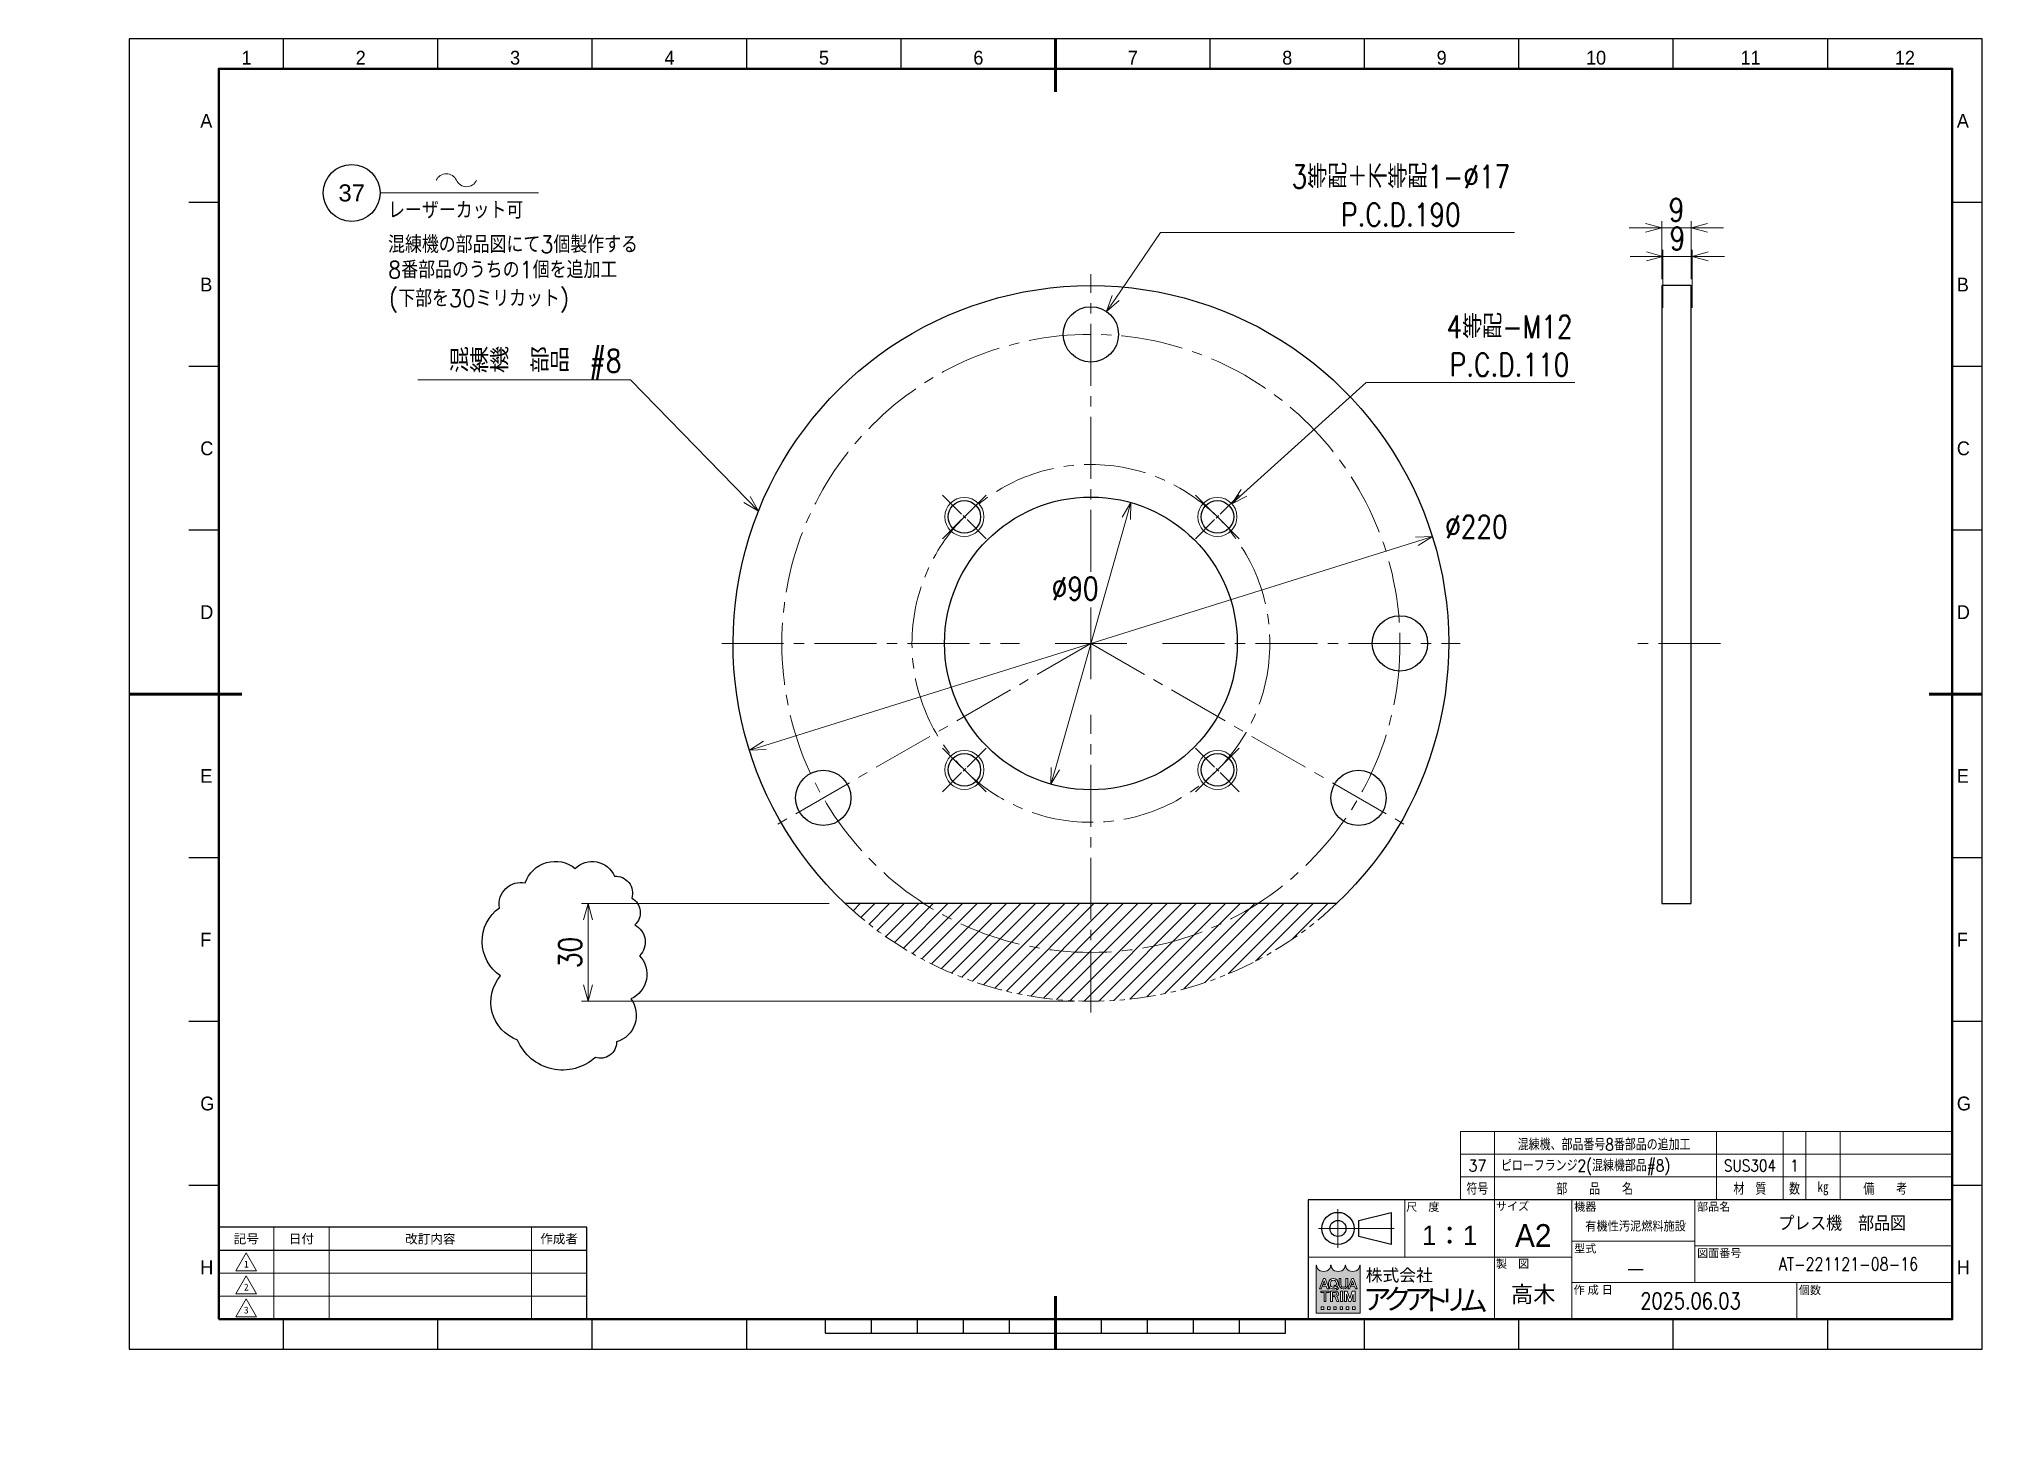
# Model space of a CAD drawing. Header units: millimetres. Extents: x 0 to 597, y 0 to 429.
import ezdxf
from ezdxf import colors
from ezdxf.entities.mleader import LeaderData, LeaderLine
from ezdxf.enums import TextEntityAlignment as Align
from ezdxf.math import Vec2, Vec3

# ---------------------------------------------------------------- set-up
doc = ezdxf.new("R2010")
doc.units = ezdxf.units.MM
doc.linetypes.add('CENTER2', pattern=[28.574999999999996, 19.05, -3.174999999999999, 3.174999999999999, -3.174999999999999])
doc.linetypes.add('PHANTOM2', pattern=[31.749999999999986, 15.875, -3.174999999999999, 3.174999999999999, -3.174999999999999, 3.174999999999999, -3.174999999999999])
for name, color, linetype, lineweight in [('01_外形線', 7, 'Continuous', 25), ('02_細線', 5, 'Continuous', 13), ('04_中心線', 1, 'CENTER2', 9), ('06_PHANTOM', 2, 'PHANTOM2', 13), ('06_文字', 7, 'Continuous', 13), ('07_寸法線', 3, 'Continuous', 9), ('99_図枠', 7, 'Continuous', 40)]:
    doc.layers.add(name, color=color, linetype=linetype, lineweight=lineweight)
doc.styles.add('KSS_TXT', font='txt.shx', dxfattribs={"bigfont": 'extfont2.shx'})
doc.styles.add('MS_G', font='MS Gothic.ttf')
doc.styles.get("Standard").update_dxf_attribs({"font": 'arial.ttf'})
doc.styles.add('寸法用', font='simplex.shx', dxfattribs={"width": 0.8, "bigfont": '@extfont2.shx'})
doc.styles.add('表題用', font='MS PGothic.ttf')
doc.dimstyles.new('機械製図用', dxfattribs={"dimtxt": 3.5, "dimasz": 3.5, "dimexe": 2, "dimexo": 0, "dimgap": 1.199999999999999, "dimtad": 1, "dimdsep": 46, "dimtxsty": '寸法用', "dimblk": 'OPEN30', "dimcen": 0, "dimclrd": 256, "dimclre": 256, "dimclrt": 7, "dimazin": 2, "dimtm": 1e-09, "dimtfac": 0.75, "dimtmove": 0, "dimatfit": 3, "dimldrblk": 'OPEN30', "dimfxl": 1, "dimlwd": -1, "dimlwe": -1, "dimarcsym": 0})
doc.dimstyles.new('機械製図用$3', dxfattribs={"dimtxt": 3.5, "dimasz": 3.5, "dimexe": 2, "dimexo": 0, "dimgap": 1.199999999999999, "dimtad": 1, "dimtih": 1, "dimtoh": 1, "dimdsep": 46, "dimtxsty": '寸法用', "dimblk": 'OPEN30', "dimcen": 0, "dimsd1": 1, "dimclrd": 256, "dimclre": 256, "dimclrt": 7, "dimazin": 2, "dimtm": 1e-09, "dimtfac": 0.75, "dimtofl": 0, "dimtmove": 0, "dimatfit": 3, "dimldrblk": 'OPEN30', "dimfxl": 1, "dimlwd": -1, "dimlwe": -1, "dimarcsym": 0})

msp = doc.modelspace()

# ---------------------------------------------------------------- texts
at = {"style": 'KSS_TXT', "width": 0.85}
for tag, p in [('混練機、部品番号8番部品の追加工', (454.6173233841623, 89.03627859883409)), ('ピローフランジ2(混練機部品#8)', (449.4422901830912, 82.57327140546295))]:
    msp.add_attdef(tag, text='', height=3.6, dxfattribs=at).set_placement(p, align=Align.MIDDLE_LEFT)
for tag, height, style, width, p in [('37', 3.6, '寸法用', 0.9, (442.2230649599733, 82.57327140546295)), ('SUS304', 3.6, 'KSS_TXT', 0.85, (525.9841473647684, 82.57327140546295)), ('1', 3.6, 'KSS_TXT', 0.85, (539.7048037300374, 82.57327140546295)), ('㎏', 3.6, 'KSS_TXT', 0.85, (548.4539098703563, 75.57398599432963)), ('符号', 3.6, 'KSS_TXT', 0.85, (442.2230649599733, 75.57398599432963)), ('部\u3000\u3000品\u3000\u3000名', 3.6, 'KSS_TXT', 0.85, (478.2646225951539, 75.57398599432963)), ('材\u3000質', 3.6, 'KSS_TXT', 0.85, (525.9841473647684, 75.57398599432963)), ('数', 3.6, 'KSS_TXT', 0.85, (539.7048037300374, 75.57398599432963)), ('備\u3000\u3000考', 3.6, 'KSS_TXT', 0.85, (567.588277997861, 75.57398599432963)), ('有機性汚泥燃料施設', 2.8, '表題用', 0.9, (490.8487772142671, 64.04999197225152)), ('プレス機\u3000部品図', 4, '表題用', 0.9, (554.3369272317914, 65.00291434133032)), ('AT-221121-08-16', 4, '寸法用', 0.8, (556.2710078260961, 52.27434291281133)), ('―', 4, 'KSS_TXT', 0.9, (490.8406934560298, 51.10648576995118)), ('2025.06.03', 5, '寸法用', 0.8, (507.7295993509888, 40.96005719857021))]:
    msp.add_attdef(tag, text='', height=height, dxfattribs=dict(style=style, width=width)).set_placement(p, align=Align.MIDDLE)
at = {"style": '表題用'}
for tag, height, p in [('1：1', 6, (433.6688850655792, 61.11362862706119)), ('高木', 5, (459.3724564940385, 43.08148576999156))]:
    msp.add_attdef(tag, text='', height=height, dxfattribs=at).set_placement(p, align=Align.MIDDLE)
at = {"layer": '06_文字', "color": 3, "style": 'KSS_TXT', "width": 0.9}
for s, p in [('レーザーカット可', (107.3504293309529, 373.658423407661)), ('混練機の部品図にて3個製作する', (107.3504293309529, 363.1020848470827)), ('8番部品のうちの1個を追加工', (107.3504293309529, 355.3279243244352)), ('(下部を30ミリカット)', (107.6438789058307, 346.5279959896462))]:
    msp.add_text(s, height=5.25, dxfattribs=at).set_placement(p)
at = {"layer": '99_図枠', "lineweight": 13, "style": '表題用'}
for s, p in [('1', (63.85037181598454, 419.7383000541849)), ('2', (98.93220649550312, 419.7383000541849)), ('3', (146.4027064953116, 419.7383000541849)), ('4', (193.8732064951182, 419.7383000541849)), ('5', (241.3437064949285, 419.7383000541849)), ('6', (288.8142064947351, 419.7383000541849)), ('7', (336.2847064945436, 419.7383000541849)), ('8', (383.755206494352, 419.7383000541849)), ('9', (431.2257064941605, 419.7383000541849)), ('10', (478.6962064939689, 419.7383000541849)), ('11', (526.1667064937756, 419.7383000541849)), ('12', (573.637206493584, 419.7383000541849))]:
    msp.add_text(s, height=4.24285714284, dxfattribs=at).set_placement(p, align=Align.BOTTOM_CENTER)
for s, p in [('A', (49.6195993528454, 403.7548384471047)), ('A', (589.5938850649491, 403.7548384471047)), ('B', (49.6195993528454, 353.4022009473083)), ('B', (589.5938850649491, 353.4022009473083)), ('C', (49.6195993528454, 303.0495634475119)), ('C', (589.5938850649491, 303.0495634475119)), ('D', (49.6195993528454, 252.6969259477155)), ('D', (589.5938850649491, 252.6969259477155)), ('E', (49.6195993528454, 202.3442884479191)), ('E', (589.5938850649491, 202.3442884479191)), ('F', (49.6195993528454, 151.9916509481227)), ('F', (589.5938850649491, 151.9916509481227)), ('G', (49.6195993528454, 101.6390134483263)), ('G', (589.5938850649491, 101.6390134483263)), ('H', (49.6195993528454, 51.28637594852989)), ('H', (589.5938850649491, 51.28637594852989))]:
    msp.add_text(s, height=4.24285714284, dxfattribs=at).set_placement(p, align=Align.MIDDLE_LEFT)
at = {"layer": '99_図枠', "style": '表題用'}
for s, p in [('サイズ', (447.9066894506723, 70.04657482654693)), ('尺\u3000度', (420.3281180222129, 69.86012099413892)), ('機器', (471.9663211779589, 69.90143275376977)), ('部品名', (509.7282217522788, 69.90143275376977)), ('製\u3000図', (447.9067046870914, 52.36800339804722)), ('型式', (471.9663211779589, 57.04786132525078)), ('図面番号', (509.7282217522779, 55.63357561096927)), ('作 成 日', (471.7937839656997, 44.34923980891836)), ('個数', (541.0161782405921, 44.28009887410371))]:
    msp.add_text(s, height=2.5, dxfattribs=at).set_placement(p, align=Align.MIDDLE_LEFT)
for s, p in [('記号', (63.76245649564589, 60.05291434135142)), ('日付', (80.73388506700576, 60.05291434135142)), ('作成者', (159.9338850666845, 60.05291434135142))]:
    msp.add_text(s, height=2.82857142856, dxfattribs=at).set_placement(p, align=Align.MIDDLE_CENTER)
for s, height, p in [('改訂内容', 2.82857142856, (120.3338850668442, 60.05291434135142)), ('A2', 7, (459.3724564940385, 61.11362862706119))]:
    msp.add_text(s, height=height, dxfattribs=at).set_placement(p, align=Align.MIDDLE)
at = {"layer": '99_図枠', "lineweight": 13, "style": 'MS_G'}
for s, p in [('1', (63.76245649564589, 52.27434291281133)), ('2', (63.76245649564589, 45.20291434141109)), ('3', (63.76245649564589, 38.13148577001084))]:
    msp.add_text(s, height=2.12142857142, dxfattribs=at).set_placement(p, align=Align.MIDDLE)
at = {"layer": '99_図枠', "lineweight": 5, "style": 'MS_G'}
for s, height, p in [('株式会社', 3.78038571427044, (418.1963191510822, 48.87771520405295)), ('ア', 6.38465142854563, (411.4511113178505, 41.5157326031258)), ('ク', 6.38465142854563, (417.6047249151743, 41.5157326031258)), ('ア', 6.38465142854563, (423.9312786967821, 41.5157326031258)), ('ト', 6.38465142854563, (429.2001391022714, 41.24701831741186)), ('リ', 6.38465142854563, (434.9113761036788, 41.38137546026883)), ('ム', 6.38465142854563, (441.0645637819198, 40.97830403169974))]:
    msp.add_text(s, height=height, dxfattribs=at).set_placement(p, align=Align.MIDDLE_CENTER)

# ---------------------------------------------------------------- blocks, each defined once
blk = doc.blocks.new('*U1044')
at = {"layer": '04_中心線', "color": 0, "linetype": 'CENTER2', "transparency": 16777216}
for p, q in [((0, 22), (0, 113.5)), ((-113.5, 0), (-22, 0)), ((22, 0), (113.5, 0)), ((0, -113.5), (0, -22))]:
    blk.add_line(p, q, dxfattribs=at)
at = {"layer": '04_中心線', "color": 0, "linetype": 'Continuous', "transparency": 16777216}
for p, q in [((0, -11), (0, 11)), ((-11, 0), (11, 0))]:
    blk.add_line(p, q, dxfattribs=at)
blk = doc.blocks.new('*U1045')
at = {"layer": '04_中心線', "color": 0, "linetype": 'CENTER2', "transparency": 16777216}
for p, q in [((0, 1.2), (0, 9.5)), ((-9.5, 0), (-1.199999999999999, 0)), ((1.2, 0), (9.5, 0)), ((0, -9.5), (0, -1.199999999999999))]:
    blk.add_line(p, q, dxfattribs=at)
at = {"layer": '04_中心線', "color": 0, "linetype": 'Continuous', "transparency": 16777216}
for p, q in [((-0.6000000000000001, 0), (0.6000000000000001, 0)), ((0, -0.6000000000000001), (0, 0.6000000000000001))]:
    blk.add_line(p, q, dxfattribs=at)
blk = doc.blocks.new('*U1046')
at = {"layer": '04_中心線', "color": 0, "linetype": 'CENTER2', "transparency": 16777216}
for p, q in [((0, 1.2), (0, 9.5)), ((-9.5, 0), (-1.199999999999999, 0)), ((1.2, 0), (9.5, 0)), ((0, -9.5), (0, -1.199999999999999))]:
    blk.add_line(p, q, dxfattribs=at)
at = {"layer": '04_中心線', "color": 0, "linetype": 'Continuous', "transparency": 16777216}
for p, q in [((-0.6000000000000001, 0), (0.6000000000000001, 0)), ((0, -0.6000000000000001), (0, 0.6000000000000001))]:
    blk.add_line(p, q, dxfattribs=at)
blk = doc.blocks.new('*U1047')
at = {"layer": '04_中心線', "color": 0, "linetype": 'CENTER2', "transparency": 16777216}
for p, q in [((0, 1.2), (0, 9.5)), ((-9.5, 0), (-1.199999999999999, 0)), ((1.2, 0), (9.5, 0)), ((0, -9.5), (0, -1.199999999999999))]:
    blk.add_line(p, q, dxfattribs=at)
at = {"layer": '04_中心線', "color": 0, "linetype": 'Continuous', "transparency": 16777216}
for p, q in [((-0.6000000000000001, 0), (0.6000000000000001, 0)), ((0, -0.6000000000000001), (0, 0.6000000000000001))]:
    blk.add_line(p, q, dxfattribs=at)
blk = doc.blocks.new('*U1048')
at = {"layer": '04_中心線', "color": 0, "linetype": 'CENTER2', "transparency": 16777216}
for p, q in [((0, 1.2), (0, 9.5)), ((-9.5, 0), (-1.199999999999999, 0)), ((1.2, 0), (9.5, 0)), ((0, -9.5), (0, -1.199999999999999))]:
    blk.add_line(p, q, dxfattribs=at)
at = {"layer": '04_中心線', "color": 0, "linetype": 'Continuous', "transparency": 16777216}
for p, q in [((-0.6000000000000001, 0), (0.6000000000000001, 0)), ((0, -0.6000000000000001), (0, 0.6000000000000001))]:
    blk.add_line(p, q, dxfattribs=at)
blk = doc.blocks.new('_Open30')
at = {"color": 0, "linetype": 'ByBlock', "lineweight": -2}
for p, q in [((-1, 0.26794919), (0, 0)), ((0, 0), (-1, -0.26794919)), ((0, 0), (-1, 0))]:
    blk.add_line(p, q, dxfattribs=at)
blk = doc.blocks.new('*D1049')
at = {"layer": '07_寸法線', "transparency": 16777216}
for p, q in [((242.9036660451453, 163.0882805545352), (166.8142296343942, 163.0882805545352)), ((168.8142296343942, 158.0882805545352), (168.8142296343942, 138.0882805546503)), ((318.4020103978543, 133.0882805546503), (166.8142296343942, 133.0882805546503))]:
    blk.add_line(p, q, dxfattribs=at)
at = {"layer": 'Defpoints', "color": 0, "transparency": 16777216}
for p in [(247.9036660451453, 163.0882805545352), (168.8142296343942, 133.0882805546503), (323.4020103978543, 133.0882805546503)]:
    blk.add_point(p, dxfattribs=at)
at = {"layer": '07_寸法線', "transparency": 16777216, "xscale": 5, "yscale": 5, "zscale": 5}
for p, rotation in [((168.8142296343942, 163.0882805545352), 90), ((168.8142296343942, 133.0882805546503), 270)]:
    blk.add_blockref('_Open30', p, dxfattribs=dict(at, rotation=rotation))
at = {"layer": '07_寸法線', "color": 7, "transparency": 16777216, "insert": (163.3142296343942, 148.0882805545927), "char_height": 7, "attachment_point": 5, "rotation": 90, "style": '寸法用'}
blk.add_mtext('30', dxfattribs=at)
blk = doc.blocks.new('*D1051')
at = {"layer": '07_寸法線', "transparency": 16777216}
for p, q in [((344.78731100736, 369.3870611392957), (331.0180482386344, 349.2348480803591)), ((453.66731100736, 369.3870611392957), (344.78731100736, 369.3870611392957))]:
    blk.add_line(p, q, dxfattribs=at)
at = {"layer": 'Defpoints', "color": 0, "transparency": 16777216}
for p in [(328.1972934827884, 345.1064897374615), (318.6067273129111, 331.0700713716085)]:
    blk.add_point(p, dxfattribs=at)
at = {"layer": '07_寸法線', "transparency": 16777216, "xscale": 5, "yscale": 5, "zscale": 5, "rotation": 235.6566474030005}
blk.add_blockref('_Open30', (328.1972934827884, 345.1064897374615), dxfattribs=at)
at = {"layer": '07_寸法線', "color": 7, "transparency": 16777216, "insert": (418.7073110073599, 380.720394472629), "char_height": 7, "attachment_point": 5, "style": '寸法用'}
blk.add_mtext('3等配＋不等配1-∅17\\PP.C.D.190', dxfattribs=at)
blk = doc.blocks.new('*D1052')
at = {"layer": '07_寸法線', "transparency": 16777216}
for p, q in [((407.9953977283679, 323.2625365004557), (370.4556843647126, 289.3526655600883)), ((472.1553977283681, 323.2625365004556), (407.9953977283679, 323.2625365004557))]:
    blk.add_line(p, q, dxfattribs=at)
at = {"layer": 'Defpoints', "color": 0, "transparency": 16777216}
for p in [(366.7453202730778, 286.0010691781372), (357.8404464531541, 277.9572378614542)]:
    blk.add_point(p, dxfattribs=at)
at = {"layer": '07_寸法線', "transparency": 16777216, "xscale": 5, "yscale": 5, "zscale": 5, "rotation": 222.0917114899263}
blk.add_blockref('_Open30', (366.7453202730778, 286.0010691781372), dxfattribs=at)
at = {"layer": '07_寸法線', "color": 7, "transparency": 16777216, "insert": (452.1020643950349, 334.595869833789), "char_height": 7, "attachment_point": 5, "style": '寸法用'}
blk.add_mtext('4等配-M12\\PP.C.D.110', dxfattribs=at)
blk = doc.blocks.new('*D1053')
at = {"layer": '07_寸法線', "transparency": 16777216}
blk.add_line((334.3124619409032, 281.5715502587469), (312.4915588548045, 204.6050108503277), dxfattribs=at)
at = {"layer": 'Defpoints', "color": 0, "transparency": 16777216}
for p in [(335.6762683837842, 286.3819589717729), (311.1277524119233, 199.7946021373018)]:
    blk.add_point(p, dxfattribs=at)
at = {"layer": '07_寸法線', "transparency": 16777216, "xscale": 5, "yscale": 5, "zscale": 5}
for p, rotation in [((335.6762683837842, 286.3819589717729), 74.1713540997057), ((311.1277524119233, 199.7946021373018), 254.1713540997057)]:
    blk.add_blockref('_Open30', p, dxfattribs=dict(at, rotation=rotation))
at = {"layer": '07_寸法線', "color": 7, "transparency": 16777216, "insert": (318.5547635809344, 259.9232981792156), "char_height": 7, "attachment_point": 5, "style": '寸法用'}
blk.add_mtext('∅90', dxfattribs=at)
blk = doc.blocks.new('AM_BALLOON1')
at = {"transparency": 16777216}
blk.add_circle((0, 0), 5, dxfattribs=at)
blk.add_attdef('B_NUMBER', text='', height=3, dxfattribs=at).set_placement((0, 0), align=Align.MIDDLE_CENTER)
blk = doc.blocks.new('_OPEN')
at = {"color": 0, "linetype": 'ByBlock'}
for p, q in [((-1, 0.1666666666666666), (0, 0)), ((0, 0), (-1, -0.1666666666666666)), ((0, 0), (-1, 0))]:
    blk.add_line(p, q, dxfattribs=at)
blk = doc.blocks.new('p1ba05')
for centre, start, end in [((-2.953558874599082, 0.2854771617432377), 24.22763733453314, 155.5757785718213), ((0, 1.620669598395743), 204.2276373345332, 335.5757785718214)]:
    blk.add_arc(centre, 1.620669598395853, start, end)
blk = doc.blocks.new('*D1055')
at = {"layer": '07_寸法線', "transparency": 16777216}
blk.add_line((223.1966509052517, 211.7213245505174), (423.6073698904598, 274.4552365585533), dxfattribs=at)
at = {"layer": 'Defpoints', "color": 0, "transparency": 16777216}
for p in [(428.3790536758219, 275.9489011301731), (218.4249671198896, 210.2276599788975)]:
    blk.add_point(p, dxfattribs=at)
at = {"layer": '07_寸法線', "transparency": 16777216, "xscale": 5, "yscale": 5, "zscale": 5}
for p, rotation in [((428.3790536758219, 275.9489011301731), 17.3815149138119), ((218.4249671198896, 210.2276599788975), 197.3815149138119)]:
    blk.add_blockref('_Open30', p, dxfattribs=dict(at, rotation=rotation))
at = {"layer": '07_寸法線', "color": 7, "transparency": 16777216, "insert": (441.9054226904409, 278.9506042864523), "char_height": 7, "attachment_point": 5, "style": '寸法用'}
blk.add_mtext('∅220', dxfattribs=at)
blk = doc.blocks.new('*D1056')
at = {"layer": '07_寸法線', "transparency": 16777216}
for p, q in [((493.9050568918173, 370.8758111951247), (488.9050568918173, 370.8758111951247)), ((498.9050568918173, 355.0882805545352), (498.9050568918173, 372.8758111951247)), ((507.9050568918173, 370.8758111951247), (498.9050568918173, 370.8758111951247)), ((507.9050568918173, 355.0882805545352), (507.9050568918173, 372.8758111951247)), ((512.9050568918174, 370.8758111951247), (517.9050568918174, 370.8758111951247))]:
    blk.add_line(p, q, dxfattribs=at)
at = {"layer": 'Defpoints', "color": 0, "transparency": 16777216}
for p in [(498.9050568918173, 370.8758111951247), (498.9050568918173, 353.0882805545352), (507.9050568918173, 353.0882805545352)]:
    blk.add_point(p, dxfattribs=at)
at = {"layer": '07_寸法線', "transparency": 16777216, "xscale": 5, "yscale": 5, "zscale": 5}
blk.add_blockref('_Open30', (498.9050568918173, 370.8758111951247), dxfattribs=at)
at = {"layer": '07_寸法線', "transparency": 16777216, "xscale": 5, "yscale": 5, "zscale": 5, "rotation": 180}
blk.add_blockref('_Open30', (507.9050568918173, 370.8758111951247), dxfattribs=at)
at = {"layer": '07_寸法線', "color": 7, "transparency": 16777216, "insert": (503.4050568918173, 376.3758111951247), "char_height": 7, "attachment_point": 5, "style": '寸法用'}
blk.add_mtext('9', dxfattribs=at)
blk = doc.blocks.new('*D1057')
at = {"layer": '07_寸法線', "transparency": 16777216}
for p, q in [((494.1985064666951, 362.0758828603357), (489.1985064666951, 362.0758828603357)), ((499.1985064666951, 346.2883522197462), (499.1985064666951, 364.0758828603357)), ((508.1985064666951, 362.0758828603357), (499.1985064666951, 362.0758828603357)), ((508.1985064666951, 346.2883522197462), (508.1985064666951, 364.0758828603357)), ((513.1985064666951, 362.0758828603357), (518.1985064666951, 362.0758828603357))]:
    blk.add_line(p, q, dxfattribs=at)
at = {"layer": 'Defpoints', "color": 0, "transparency": 16777216}
for p in [(499.1985064666951, 362.0758828603357), (499.1985064666951, 344.2883522197462), (508.1985064666951, 344.2883522197462)]:
    blk.add_point(p, dxfattribs=at)
at = {"layer": '07_寸法線', "transparency": 16777216, "xscale": 5, "yscale": 5, "zscale": 5}
blk.add_blockref('_Open30', (499.1985064666951, 362.0758828603357), dxfattribs=at)
at = {"layer": '07_寸法線', "transparency": 16777216, "xscale": 5, "yscale": 5, "zscale": 5, "rotation": 180}
blk.add_blockref('_Open30', (508.1985064666951, 362.0758828603357), dxfattribs=at)
at = {"layer": '07_寸法線', "color": 7, "transparency": 16777216, "insert": (503.6985064666951, 367.5758828603357), "char_height": 7, "attachment_point": 5, "style": '寸法用'}
blk.add_mtext('9', dxfattribs=at)

# ---------------------------------------------------------------- dimensions: what is measured, and where the dimension line sits
at = {"layer": '07_寸法線'}
for p1, p2, text, picture, middle in [((318.6067273129111, 331.0700713716085), (328.1972934827884, 345.1064897374615), '3等配＋不等配1-<>\\PP.C.D.190', '*D1051', (418.7073110073599, 369.3870611392957)), ((357.8404464531541, 277.9572378614542), (366.7453202730778, 286.0010691781372), '4等配-M12\\PP.C.D.110', '*D1052', (452.1020643950349, 323.2625365004557))]:
    dim = msp.add_diameter_dim_2p(p1=p1, p2=p2, text=text, dimstyle='機械製図用$3', override={"dimtxt": 7, "dimasz": 5, "dimgap": 2}, dxfattribs=at)
    dim.commit()
    dim.dimension.update_dxf_attribs({"geometry": picture, "text_midpoint": middle, "dimtype": 163})
for base, p1, p2, picture, middle in [((498.9050568918173, 370.8758111951247), (507.9050568918173, 353.0882805545352), (498.9050568918173, 353.0882805545352), '*D1056', (503.4050568918173, 376.3758111951247)), ((499.1985064666951, 362.0758828603357), (508.1985064666951, 344.2883522197462), (499.1985064666951, 344.2883522197462), '*D1057', (503.6985064666951, 367.5758828603357))]:
    dim = msp.add_linear_dim(base=base, p1=p1, p2=p2, dimstyle='機械製図用', override={"dimtxt": 7, "dimasz": 5, "dimexo": 2, "dimgap": 2}, dxfattribs=at)
    dim.commit()
    dim.dimension.update_dxf_attribs({"geometry": picture, "text_midpoint": middle})
for p1, p2, picture, middle in [((218.4249671198896, 210.2276599788975), (428.3790536758219, 275.9489011301731), '*D1055', (441.9054226904409, 278.9506042864523)), ((335.6762683837842, 286.3819589717729), (311.1277524119233, 199.7946021373018), '*D1053', (318.5547635809344, 259.9232981792156))]:
    dim = msp.add_diameter_dim_2p(p1=p1, p2=p2, dimstyle='機械製図用$3', override={"dimtxt": 7, "dimasz": 5, "dimgap": 0, "dimtmove": 2}, dxfattribs=at)
    dim.commit()
    dim.dimension.update_dxf_attribs({"geometry": picture, "text_midpoint": middle, "dimtype": 163})
dim = msp.add_linear_dim(base=(168.8142296343942, 133.0882805546503), p1=(247.9036660451452, 163.0882805545352), p2=(323.4020103978542, 133.0882805546503), angle=90, dimstyle='機械製図用', override={"dimtxt": 7, "dimasz": 5, "dimexo": 5, "dimgap": 2}, dxfattribs=at)
dim.commit()
dim.dimension.update_dxf_attribs({"geometry": '*D1049', "text_midpoint": (163.3142296343942, 148.0882805545927)})

# ---------------------------------------------------------------- hatches: boundary and pattern name
at = {"layer": '01_外形線'}
h = msp.add_hatch(dxfattribs=at)
h.set_pattern_fill('ANSI31', color=256)
h.set_pattern_definition([(45, (-457.3274567986285, 59.41698363157769), (-2.245064030267288, 2.245064030267288), [])])
h.paths.add_polyline_path([(247.9036660451467, 163.0882805545338, 0.3973597071179812), (398.9003547505646, 163.0882805545365)])
at = {"layer": '99_図枠', "lineweight": 5}
h = msp.add_hatch(color=256, dxfattribs=at)
h.dxf.hatch_style = 1
edge = h.paths.add_edge_path()
edge.add_arc((406.1366710145303, 51.91001252748174), 0.0640397339997413, 90, 180)
edge.add_ellipse((403.8952803245393, 51.91001252748174), major_axis=(-2.177350955991204, 0), ratio=0.8823529411764706, start_angle=360, end_angle=540, ccw=False)
edge.add_arc((401.6538896345482, 51.91001252748174), 0.0640397339997413, 3.187317984128254, 180.000000000026)
edge.add_ellipse((399.4124989445572, 51.91001252748174), major_axis=(-2.177350955991204, 0), ratio=0.8823529411764706, start_angle=360, end_angle=540, ccw=False)
edge.add_arc((397.1711082545662, 51.91001252748174), 0.0640397339997413, 3.187317984128254, 180)
edge.add_ellipse((394.9297175645752, 51.91001252748174), major_axis=(-2.177350955991204, 0), ratio=0.8823529411764706, start_angle=360, end_angle=540, ccw=False)
edge.add_arc((392.6883268745842, 51.91001252748174), 0.0640397339997413, 3.187317984128254, 90)
edge.add_line((392.6883268745842, 51.97405226148294), (392.6883268745842, 37.18087370754256))
edge.add_line((392.6883268745842, 37.18087370754256), (406.1366710145298, 37.18087370754256))
edge.add_line((406.1366710145303, 37.18087370754256), (406.1366710145303, 51.97405226148248))
h.paths.add_polyline_path([(394.8568878164306, 47.82336677410967), (395.3878546597489, 47.82336677410967), (396.5952851200836, 44.63674961028119), (396.5952851200836, 44.6213800741225), (396.0204508513107, 44.6213800741225), (395.7198602305052, 45.46553617897553), (394.5376901924737, 45.46553617897553), (394.7109970595247, 45.95223815737336), (395.5465533634551, 45.95223815737336), (395.1223712380897, 47.14347935358091), (394.2242916248697, 44.6213800741225), (393.6494573560958, 44.6213800741225), (393.6494573560958, 44.63674961028119)], flags=16)
edge = h.paths.add_edge_path(flags=16)
edge.add_ellipse((397.9316277456946, 46.41449262611422), major_axis=(-1.472913881994049, 0), ratio=0.9565217391304344, start_angle=180, end_angle=360, ccw=False)
edge.add_line((399.4045416276886, 46.41449262611422), (399.4045416276886, 46.03025422211567))
edge.add_ellipse((397.9316277456946, 46.03025422211613), major_axis=(-1.472913881994049, 0), ratio=0.9565217391304344, start_angle=142.105255317713, end_angle=180, ccw=False)
edge.add_line((399.0939636330349, 45.16490565770255), (398.6812823881937, 45.5049596085837))
edge.add_ellipse((397.9316277456946, 46.06793397401998), major_axis=(0.93919779689599, 0), ratio=0.9950358206786508, start_angle=-37.0427632869818, end_angle=0)
edge.add_line((398.8708243635674, 46.06789769470925), (398.8708243635674, 46.37681287421128))
edge.add_ellipse((397.9316277456946, 46.37681287421037), major_axis=(0.9391966178727026, 0), ratio=0.994718262525732, start_angle=360, end_angle=540)
edge.add_line((396.9924311278219, 46.37681287421037), (396.9924311278219, 46.06790103867752))
edge.add_ellipse((397.9316277456946, 46.06793397401998), major_axis=(0.93919779689599, 0), ratio=0.9950358206786508, start_angle=-180, end_angle=-65.75794872216291)
edge.add_line((398.3172551843718, 45.21580678052669), (398.0557665582905, 45.47029782741174))
edge.add_line((398.0557665582901, 45.47029782741083), (398.3394278559435, 45.77150662003532))
edge.add_line((398.3394278559435, 45.77150662003623), (399.5254838399146, 44.79418325398274))
edge.add_line((399.5254838399142, 44.79418325398183), (399.1548523231713, 44.40062420101867))
edge.add_line((399.1548523231722, 44.40062420101822), (398.7096144880306, 44.83394722724643))
edge.add_ellipse((397.9316277456946, 46.03025422211613), major_axis=(-1.472913881994049, 0), ratio=0.9565217391304344, start_angle=0, end_angle=121.88362473889401, ccw=False)
edge.add_line((396.4587138637007, 46.03025422211613), (396.4587138637007, 46.41449262611468))
h.paths.add_polyline_path([(396.6905263167992, 43.98098273412506), (396.6905263167992, 43.53270459612577), (395.729930306803, 43.53270459612577, 0.4142135623730951), (395.6658905728027, 43.46866486212639), (395.6658905728027, 40.77899603413789), (395.0895329668056, 40.77899603413789), (395.0895329668056, 43.46866486212639, 0.4142135623730951), (395.0254932328062, 43.53270459612577), (394.06489722281, 43.53270459612577), (394.06489722281, 43.98098273412506)], flags=16)
edge = h.paths.add_edge_path(flags=16)
edge.add_line((397.0555423957067, 43.98098273412506), (398.5284562777006, 43.98098273412506))
edge.add_ellipse((398.5284562776997, 43.13867327319895), major_axis=(-1.033736468969757, 2e-16), ratio=0.8148203011203055, start_angle=111.3869747349855, end_angle=270, ccw=False)
edge.add_arc((398.6869824366477, 41.99715937363908), 0.4187045084277231, 22.272952259934925, 58.5531130129101, ccw=False)
edge.add_line((399.0744468766288, 42.15585648491651), (399.6262324806689, 40.80461192773828))
edge.add_line((399.6262324806694, 40.80461192773691), (399.6262324806694, 40.77899603413698))
edge.add_line((399.6262324806694, 40.77899603413789), (399.0050470608721, 40.77899603413789))
edge.add_line((399.0050470608721, 40.77899603413789), (398.5175807515398, 42.1358664029558))
edge.add_arc((398.2799544213376, 42.04020487627531), 0.2561589359989676, 21.92829786654815, 90)
edge.add_line((398.2799544213376, 42.29636381227465), (397.6511119219035, 42.29636381227465))
edge.add_line((397.6511119219031, 42.29636381227465), (397.6511119219031, 42.74464195027304))
edge.add_line((397.6511119219031, 42.74464195027213), (398.605303958499, 42.74464195027213))
edge.add_arc((398.5915643448598, 43.13867327319895), 0.3942707958122305, 271.9970571044072, 448.0029428955928)
edge.add_line((398.6053039585004, 43.53270459612577), (397.6319000017043, 43.53270459612577))
edge.add_line((397.6319000017038, 43.53270459612577), (397.6319000017038, 40.77899603413698))
edge.add_line((397.6319000017038, 40.77899603413789), (397.0555423957062, 40.77899603413789))
edge.add_line((397.0555423957067, 40.77899603413789), (397.0555423957067, 43.98098273412506))
h.paths.add_polyline_path([(399.7005719625822, 47.82336677410967), (400.2769295685803, 47.82336677410967), (400.2769295685803, 46.03025422211613, 0.175030561155744), (400.5311844778207, 45.29636955697606, 0.2571496110314638), (401.559628275334, 45.29636955697606, 0.1750305611562702), (401.8138831845736, 46.03025422211795), (401.8138831845736, 47.82336677410967), (402.3902407905716, 47.82336677410967), (402.3902407905716, 45.91440482652433, -0.3793912406243967), (401.1414659775764, 44.6213800741225), (400.9493467755765, 44.6213800741225, -0.3793912406243716), (399.7005719625822, 45.91440482652433)], flags=16)
h.paths.add_polyline_path([(400.1118764691373, 43.98098273412506), (400.816313543135, 43.98098273412506), (400.816313543135, 43.53270459612577, 0.4142135623730951), (400.7522738091357, 43.46866486212639), (400.7522738091357, 41.29131390613475, 0.4142135623730951), (400.816313543135, 41.22727417213537), (400.816313543135, 40.77899603413789), (400.1118764691373, 40.77899603413789), (400.1118764691373, 41.22727417213537, 0.4142135623730951), (400.1759162031376, 41.29131390613475), (400.1759162031376, 43.46866486212639, 0.4142135623730951), (400.1118764691373, 43.53270459612577)], flags=16)
h.paths.add_polyline_path([(401.3932951803718, 43.98098273412506), (402.2296278090571, 43.98098273412506), (402.9942885303653, 41.65543035590963), (403.7589492516736, 43.98098273412506), (404.5958126063761, 43.98098273412506), (404.5958126063761, 40.77899603413789), (404.0194550003789, 40.77899603413789), (404.0194550003789, 43.02038672412891), (403.2824673333644, 40.77899603413789), (402.7061097273672, 40.77899603413789), (401.9691220603518, 43.02038672412891), (401.9696527863698, 40.77899603413789), (401.3932951803718, 40.77899603413789)], flags=16)
h.paths.add_polyline_path([(403.5652226973652, 47.82336677410967), (404.0961895406836, 47.82336677410967), (405.3036200010183, 44.63674961028119), (405.3036200010183, 44.6213800741225), (404.7287857322444, 44.6213800741225), (404.4281951114399, 45.46553617897553), (403.2460250734084, 45.46553617897553), (403.4193319404585, 45.95223815737336), (404.2548882443898, 45.95223815737336), (403.8307061190244, 47.14347935358091), (402.9326265058035, 44.6213800741225), (402.3577922370296, 44.6213800741225), (402.3577922370296, 44.63674961028119)], flags=16)
h.paths.add_polyline_path([(394.2252804905784, 39.10206572753486), (394.9937572985746, 39.10206572753486), (394.9937572985746, 38.33358891953685), (394.2252804905784, 38.33358891953685)], flags=16)
h.paths.add_polyline_path([(396.1464725105707, 39.10206572753486), (396.9149493185669, 39.10206572753486), (396.9149493185669, 38.33358891953685), (396.1464725105707, 38.33358891953685)], flags=16)
h.paths.add_polyline_path([(398.067664530563, 39.10206572753486), (398.8361413385592, 39.10206572753486), (398.8361413385592, 38.33358891953685), (398.067664530563, 38.33358891953685)], flags=16)
h.paths.add_polyline_path([(399.9888565505553, 39.10206572753486), (400.7573333585515, 39.10206572753486), (400.7573333585515, 38.33358891953685), (399.9888565505553, 38.33358891953685)], flags=16)
h.paths.add_polyline_path([(401.9100485705476, 39.10206572753486), (402.6785253785438, 39.10206572753486), (402.6785253785438, 38.33358891953685), (401.9100485705476, 38.33358891953685)], flags=16)
h.paths.add_polyline_path([(403.8312405905399, 39.10206572753486), (404.5997173985361, 39.10206572753486), (404.5997173985361, 38.33358891953685), (403.8312405905399, 38.33358891953685)], flags=16)

# ---------------------------------------------------------------- linework, layer by layer
msp.add_lwpolyline([(498.9050568918173, 353.0882805545352), (498.9050568918173, 163.0882805545352), (507.9050568918173, 163.0882805545352), (507.9050568918173, 353.0882805545352)], close=True)
for centre, radius in [((323.4020103978556, 338.0882805545352), 8.5), ((323.4020103978556, 243.0882805545352), 45), ((284.5111374325944, 281.9791535197946), 5), ((362.292883363115, 281.9791535197946), 5), ((418.4020103978556, 243.0882805545352), 8.5), ((284.5111374325944, 204.1974075892758), 5), ((362.292883363115, 204.1974075892758), 5), ((241.1295970383336, 195.5882805545352), 8.5), ((405.6744237573777, 195.5882805545352), 8.5)]:
    msp.add_circle(centre, radius)
at = {"layer": '01_外形線'}
msp.add_lwpolyline([(398.9003547505631, 163.0882805545352), (247.9036660451482, 163.0882805545352, -2.516611478423584)], format="xyb", close=True, dxfattribs=at)
at = {"layer": '01_外形線', "color": 1}
msp.add_lwpolyline([(184.6302409898781, 147.0895458522136, -0.52056705), (181.9755884064944, 133.8214270643803, -0.52056705), (177.5514012212807, 120.5533082765323, -0.52056705), (171.0624063199502, 115.8357459518738, -0.52056705), (147.1712344307452, 121.1429530665482, -0.52056705), (141.8620695362333, 140.8977705513826, -0.52056705), (141.5672172387131, 161.8318776162196, -0.52056705), (149.5308944443532, 169.4979668943852, -0.52056705), (164.8684039883956, 173.9206058228883, -0.52056705), (176.9614160817582, 171.5618246605591, -0.52056705), (182.2705809762701, 164.7804045697121, -0.52056705), (183.1554184133129, 156.5246705015452, -0.52056705)], format="xyb", close=True, dxfattribs=at)
at = {"layer": '02_細線'}
for p, q in [((436.9736012757821, 72.07434291273057), (436.9736012757822, 93.07219989820258)), ((436.9736012757821, 93.0721998982026), (588.1795993506694, 93.0721998982026)), ((447.4725286441644, 93.0721998982026), (447.4725286441644, 72.07434291273057)), ((515.7631334556336, 93.0721998982026), (515.7631334556336, 72.07434291273057)), ((536.2051612739097, 93.0721998982026), (536.2051612739097, 72.07434291273057)), ((543.2044461861651, 93.0721998982026), (543.2044461861651, 72.07434291273057)), ((553.7033735545483, 93.0721998982026), (553.7033735545483, 72.07434291273057)), ((436.9736012757821, 86.07291448706201), (588.1795993506694, 86.07291448706201)), ((436.9736012757821, 79.07362907592142), (588.1795993506694, 79.07362907592142))]:
    msp.add_line(p, q, dxfattribs=at)
for centre in [(284.5111374325944, 281.9791535197946), (362.292883363115, 281.9791535197946), (284.5111374325944, 204.1974075892758), (362.292883363115, 204.1974075892758)]:
    msp.add_circle(centre, 6, dxfattribs=at)
at = {"layer": '04_中心線'}
for p, q in [((323.4020103978556, 243.0882805545352), (225.1081270683218, 186.3382805545352)), ((323.4020103978556, 243.0882805545352), (421.6958937273895, 186.3382805545352)), ((516.9050568918174, 243.0882805545352), (489.9050568918173, 243.0882805545352))]:
    msp.add_line(p, q, dxfattribs=at)
for centre, radius in [((323.4020103978556, 243.0882805545352), 95), ((323.4020103978547, 243.0882805545352), 54.99999999999996)]:
    msp.add_circle(centre, radius, dxfattribs=at)
at = {"layer": '06_PHANTOM', "ltscale": 0.5}
msp.add_lwpolyline([(398.9003547505646, 163.0882805545365, -0.3973597071179812), (247.9036660451467, 163.0882805545338), (398.9003547505646, 163.0882805545365)], format="xyb", dxfattribs=at)
at = {"layer": '07_寸法線'}
msp.add_line((104.9325434352045, 381.5656287287158), (153.572702735979, 381.5656287287158), dxfattribs=at)
at = {"layer": '99_図枠', "lineweight": 25}
for p, q in [((75.19695649559799, 419.7383000541849), (75.19695649559799, 428.9311571970029)), ((122.6674564954064, 419.7383000541849), (122.6674564954064, 428.9311571970029)), ((170.1379564952149, 419.7383000541849), (170.1379564952149, 428.9311571970029)), ((217.6084564950233, 419.7383000541849), (217.6084564950233, 428.9311571970029)), ((265.0789564948318, 419.7383000541849), (265.0789564948318, 428.9311571970029)), ((360.0199564944487, 419.7383000541849), (360.0199564944487, 428.9311571970029)), ((407.4904564942553, 419.7383000541849), (407.4904564942553, 428.9311571970029)), ((454.9609564940638, 419.7383000541849), (454.9609564940638, 428.9311571970029)), ((454.9609564940638, 419.7383000541849), (454.9609564940638, 428.9311571970029)), ((502.4314564938722, 419.7383000541849), (502.4314564938722, 428.9311571970029)), ((549.9019564936807, 419.7383000541849), (549.9019564936807, 428.9311571970029)), ((55.27674220996414, 378.5785196972065), (46.08388506714618, 378.5785196972065)), ((597.3724564934892, 378.5785196972065), (588.1795993506694, 378.5785196972065)), ((55.27674220996414, 328.2258821974101), (46.08388506714618, 328.2258821974101)), ((597.3724564934892, 328.2258821974101), (588.1795993506694, 328.2258821974101)), ((55.27674220996414, 277.8732446976137), (46.08388506714618, 277.8732446976137)), ((597.3724564934892, 277.8732446976137), (588.1795993506694, 277.8732446976137)), ((55.27674220996414, 177.1679696980209), (46.08388506714618, 177.1679696980209)), ((597.3724564934892, 177.1679696980209), (588.1795993506694, 177.1679696980209)), ((55.27674220996414, 126.8153321982245), (46.08388506714618, 126.8153321982245)), ((597.3724564934892, 126.8153321982245), (588.1795993506694, 126.8153321982245)), ((55.27674220996414, 76.4626946984281), (46.08388506714618, 76.4626946984281)), ((597.3724564934892, 76.4626946984281), (588.1795993506694, 76.4626946984281)), ((55.27674220996414, 56.51720005565221), (168.4195993523645, 56.51720005565221)), ((75.19695649559799, 26.15115719700407), (75.19695649559799, 35.30291434145147)), ((122.6674564954064, 26.15115719700407), (122.6674564954064, 35.30291434145147)), ((170.1379564952149, 26.15115719700407), (170.1379564952149, 35.30291434145147)), ((217.6084564950233, 26.15115719700407), (217.6084564950233, 35.30291434145147)), ((241.8351707806396, 31.06005719861059), (241.8351707806396, 35.30291434145147)), ((241.8351707806396, 31.06005719861059), (383.2637422086409, 31.06005719861059)), ((255.9780279234401, 31.06005719861059), (255.9780279234401, 35.30291434145147)), ((270.1208850662406, 31.06005719861059), (270.1208850662406, 35.30291434145147)), ((284.2637422090393, 31.06005719861059), (284.2637422090393, 35.30291434145147)), ((298.4065993518398, 31.06005719861059), (298.4065993518398, 35.30291434145147)), ((326.6923136374389, 31.06005719861059), (326.6923136374389, 35.30291434145147)), ((340.8351707802394, 31.06005719861059), (340.8351707802394, 35.30291434145147)), ((354.9780279230399, 31.06005719861059), (354.9780279230399, 35.30291434145147)), ((369.1208850658404, 31.06005719861059), (369.1208850658404, 35.30291434145147)), ((383.2637422086409, 31.06005719861059), (383.2637422086409, 35.30291434145147)), ((407.4904564942553, 26.15115719700407), (407.4904564942553, 35.30291434145147)), ((454.9609564940638, 26.11005719863169), (454.9609564940638, 35.30291434145147)), ((454.9609564940638, 26.15115719700407), (454.9609564940638, 35.30291434145147)), ((502.4314564938722, 26.15115719700407), (502.4314564938722, 35.30291434145147)), ((549.9019564936807, 26.15115719700407), (549.9019564936807, 35.30291434145147))]:
    msp.add_line(p, q, dxfattribs=at)
at = {"layer": '99_図枠', "lineweight": 53}
for p, q in [((312.5494564946403, 428.9311571970029), (312.5494564946403, 412.6668714827829)), ((27.72645649579135, 227.5206071978173), (62.34817078136621, 227.5206071978173)), ((597.3724564934892, 227.5206071978173), (581.1081707792691, 227.5206071978173)), ((312.5494564946403, 26.15115719700407), (312.5494564946403, 42.37434291285172))]:
    msp.add_line(p, q, dxfattribs=at)
at = {"layer": '99_図枠', "lineweight": 13}
for p, q in [((419.8795993513486, 54.39577148423086), (419.8795993513486, 72.07434291273057)), ((447.4581707798088, 35.30291434145147), (447.4581707798088, 72.07434291273057)), ((471.2867422082691, 35.30291434145147), (471.2867422082691, 72.07434291273057)), ((509.0486427825872, 72.07434291273057), (509.0486427825872, 46.61720005569077)), ((399.3370993514318, 57.29505719850567), (399.3370993514318, 69.17505719845758)), ((72.248170781324, 35.30291434145147), (72.248170781324, 63.58862862705064)), ((89.21959935268387, 35.30291434145147), (89.21959935268387, 63.58862862705064)), ((151.4481707810046, 35.30291434145147), (151.4481707810046, 63.58862862705064)), ((393.3970993514558, 63.23505719848072), (416.6620993513616, 63.23505719848072)), ((471.2867422082691, 54.39577148423086), (390.1795993514688, 54.39577148423086)), ((471.2867422082691, 59.34577148421158), (509.0486427825872, 59.34577148421158)), ((509.0486427825872, 57.93148576993008), (588.1795993506694, 57.93148576993008)), ((55.27674220996414, 49.44577148425014), (168.4195993523645, 49.44577148425014)), ((55.27674220996414, 42.37434291285172), (168.4195993523645, 42.37434291285172)), ((471.2867422082691, 46.61720005569077), (588.1795993506694, 46.61720005569077)), ((540.4224564937085, 46.61720005569077), (540.4224564937085, 35.30291434145147))]:
    msp.add_line(p, q, dxfattribs=at)
at = {"layer": '99_図枠', "lineweight": 5}
for p, q in [((392.6883268745842, 37.18087370754256), (392.6883268745842, 51.97405226148294)), ((393.6494573560958, 44.63674961028119), (394.8568878164306, 47.82336677410967)), ((394.8568878164306, 47.82336677410967), (395.3878546597489, 47.82336677410967)), ((396.5952851200836, 44.63674961028119), (395.3878546597489, 47.82336677410967)), ((399.7005719625822, 45.91440482652433), (399.7005719625822, 47.82336677410967)), ((400.2769295685803, 47.82336677410967), (399.7005719625822, 47.82336677410967)), ((400.2769295685803, 46.03025422211613), (400.2769295685803, 47.82336677410967)), ((401.8138831845736, 46.03025422211613), (401.8138831845736, 47.82336677410967)), ((401.8138831845736, 47.82336677410967), (402.3902407905716, 47.82336677410967)), ((402.3577922370296, 44.63674961028119), (403.5652226973652, 47.82336677410967)), ((402.3902407905716, 45.91440482652433), (402.3902407905716, 47.82336677410967)), ((403.5652226973652, 47.82336677410967), (404.0961895406836, 47.82336677410967)), ((405.3036200010183, 44.63674961028119), (404.0961895406836, 47.82336677410967)), ((406.1366710145303, 51.97405226148294), (406.1366710145303, 37.18087370754256)), ((393.6494573560958, 44.6213800741225), (393.6494573560958, 44.63674961028119)), ((393.6494573560958, 44.63674961028119), (393.6494573560958, 44.63674961028119)), ((393.6494573560958, 44.6213800741225), (393.6494573560958, 44.63674961028119)), ((393.6494573560958, 44.6213800741225), (394.2242916248697, 44.6213800741225)), ((394.06489722281, 43.98098273412506), (396.6905263167992, 43.98098273412506)), ((394.06489722281, 43.98098273412506), (394.06489722281, 43.53270459612577)), ((394.06489722281, 43.53270459612577), (395.0254932328062, 43.53270459612577)), ((394.2242916248697, 44.6213800741225), (395.1223712380897, 47.14347935358091)), ((394.5376901924737, 45.46553617897553), (394.7109970595247, 45.95223815737336)), ((394.5376901924737, 45.46553617897553), (395.7198602305052, 45.46553617897553)), ((394.7109970595247, 45.95223815737336), (395.5465533634551, 45.95223815737336)), ((395.0895329668056, 40.77899603413789), (395.0895329668056, 43.46866486212639)), ((395.5465533634551, 45.95223815737336), (395.1223712380897, 47.14347935358091)), ((395.6658905728027, 40.77899603413789), (395.6658905728027, 43.46866486212639)), ((396.0204508513107, 44.6213800741225), (395.7198602305052, 45.46553617897553)), ((395.729930306803, 43.53270459612577), (396.6905263167992, 43.53270459612577)), ((396.5952851200836, 44.6213800741225), (396.0204508513107, 44.6213800741225)), ((396.4587138637007, 46.41449262611422), (396.4587138637007, 46.03025422211613)), ((396.5952851200836, 44.6213800741225), (396.5952851200836, 44.63674961028119)), ((396.6905263167992, 43.98098273412506), (396.6905263167992, 43.53270459612577)), ((396.9924311278219, 46.37681287421037), (396.9924311278219, 46.06942215101299)), ((397.0555423957067, 43.98098273412506), (397.0555423957067, 40.77899603413789)), ((397.0555423957067, 43.98098273412506), (398.5284562776997, 43.98098273412506)), ((397.6319000017038, 40.77899603413789), (397.6319000017038, 43.53270459612577)), ((397.6319000017038, 43.53270459612577), (398.6053039585004, 43.53270459612577)), ((397.6511119219031, 42.29636381227465), (397.6511119219031, 42.74464195027213)), ((397.6511119219031, 42.74464195027213), (398.6053039585004, 42.74464195027213)), ((397.6511119219031, 42.29636381227465), (398.2799544213376, 42.29636381227465)), ((398.0557665582901, 45.47029782741083), (398.3394278559435, 45.77150662003623)), ((398.0557665582901, 45.47029782741083), (398.3172551843718, 45.21580678052669)), ((398.3394278559435, 45.77150662003623), (399.5254838399142, 44.79418325398183)), ((398.5175807515398, 42.1358664029558), (399.0050470608721, 40.77899603413789)), ((398.6812823881937, 45.50495960858461), (399.0939636330349, 45.16490565770255)), ((398.7096144880306, 44.83394722724734), (399.1548523231722, 44.40062420101822)), ((398.8708243635674, 46.37681287421037), (398.8708243635674, 46.06942215101299)), ((399.0744468766288, 42.15585648491651), (399.6262324806694, 40.80461192773691)), ((399.1548523231722, 44.40062420101822), (399.5254838399142, 44.79418325398183)), ((399.4045416276886, 46.41449262611422), (399.4045416276886, 46.03025422211613)), ((400.1118764691373, 43.98098273412506), (400.816313543135, 43.98098273412506)), ((400.1118764691373, 43.98098273412506), (400.1118764691373, 43.53270459612577)), ((400.1759162031376, 41.29131390613475), (400.1759162031376, 43.46866486212639)), ((400.7522738091357, 41.29131390613475), (400.7522738091357, 43.46866486212639)), ((400.816313543135, 43.98098273412506), (400.816313543135, 43.53270459612577)), ((401.1414659775764, 44.6213800741225), (400.9493467755774, 44.6213800741225)), ((401.3932951803718, 43.98098273412506), (401.3932951803718, 40.77899603413789)), ((401.3932951803718, 43.98098273412506), (402.2296278090571, 43.98098273412506)), ((401.9696527863698, 40.77899603413789), (401.9691220603518, 43.02038672412891)), ((402.7061097273672, 40.77899603413789), (401.9691220603518, 43.02038672412891)), ((402.9942885303653, 41.65543035590963), (402.2296278090571, 43.98098273412506)), ((402.3577922370296, 44.6213800741225), (402.3577922370296, 44.63674961028119)), ((402.3577922370296, 44.63674961028119), (402.3577922370296, 44.63674961028119)), ((402.3577922370296, 44.6213800741225), (402.3577922370296, 44.63674961028119)), ((402.3577922370296, 44.6213800741225), (402.9326265058035, 44.6213800741225)), ((402.9326265058035, 44.6213800741225), (403.8307061190244, 47.14347935358091)), ((402.9942885303653, 41.65543035590963), (403.7589492516736, 43.98098273412506)), ((403.2460250734084, 45.46553617897553), (403.4193319404585, 45.95223815737336)), ((403.2460250734084, 45.46553617897553), (404.4281951114399, 45.46553617897553)), ((403.2824673333644, 40.77899603413789), (404.0194550003789, 43.02038672412891)), ((403.4193319404585, 45.95223815737336), (404.2548882443898, 45.95223815737336)), ((404.5958126063761, 43.98098273412506), (403.7589492516736, 43.98098273412506)), ((404.2548882443898, 45.95223815737336), (403.8307061190244, 47.14347935358091)), ((404.0194550003789, 43.02038672412891), (404.0194550003789, 40.77899603413789)), ((404.7287857322444, 44.6213800741225), (404.4281951114399, 45.46553617897553)), ((404.5958126063761, 40.77899603413789), (404.5958126063761, 43.98098273412506)), ((405.3036200010183, 44.6213800741225), (404.7287857322444, 44.6213800741225)), ((405.3036200010183, 44.6213800741225), (405.3036200010183, 44.63674961028119)), ((406.1366710145303, 37.18087370754256), (392.6883268745842, 37.18087370754256)), ((394.2252804905784, 39.10206572753486), (394.9937572985746, 39.10206572753486)), ((394.2252804905784, 39.10206572753486), (394.2252804905784, 38.33358891953685)), ((394.9937572985746, 38.33358891953685), (394.2252804905784, 38.33358891953685)), ((394.9937572985746, 39.10206572753486), (394.9937572985746, 38.33358891953685)), ((395.0895329668056, 40.77899603413789), (395.6658905728027, 40.77899603413789)), ((396.1464725105707, 39.10206572753486), (396.9149493185669, 39.10206572753486)), ((396.1464725105707, 39.10206572753486), (396.1464725105707, 38.33358891953685)), ((396.9149493185669, 38.33358891953685), (396.1464725105707, 38.33358891953685)), ((396.9149493185669, 39.10206572753486), (396.9149493185669, 38.33358891953685)), ((397.0555423957067, 40.77899603413789), (397.6319000017038, 40.77899603413789)), ((398.067664530563, 39.10206572753486), (398.8361413385592, 39.10206572753486)), ((398.067664530563, 39.10206572753486), (398.067664530563, 38.33358891953685)), ((398.8361413385592, 38.33358891953685), (398.067664530563, 38.33358891953685)), ((398.8361413385592, 39.10206572753486), (398.8361413385592, 38.33358891953685)), ((399.0050470608721, 40.77899603413789), (399.6262324806694, 40.77899603413789)), ((399.6262324806694, 40.80461192773691), (399.6262324806694, 40.77899603413789)), ((399.9888565505553, 39.10206572753486), (400.7573333585515, 39.10206572753486)), ((399.9888565505553, 39.10206572753486), (399.9888565505553, 38.33358891953685)), ((400.7573333585515, 38.33358891953685), (399.9888565505553, 38.33358891953685)), ((400.1118764691373, 40.77899603413789), (400.1118764691373, 41.22727417213537)), ((400.1118764691373, 40.77899603413789), (400.816313543135, 40.77899603413789)), ((400.7573333585515, 39.10206572753486), (400.7573333585515, 38.33358891953685)), ((400.816313543135, 40.77899603413789), (400.816313543135, 41.22727417213537)), ((401.3932951803718, 40.77899603413789), (401.9696527863698, 40.77899603413789)), ((401.9100485705476, 39.10206572753486), (402.6785253785438, 39.10206572753486)), ((401.9100485705476, 39.10206572753486), (401.9100485705476, 38.33358891953685)), ((402.6785253785438, 38.33358891953685), (401.9100485705476, 38.33358891953685)), ((402.6785253785438, 39.10206572753486), (402.6785253785438, 38.33358891953685)), ((402.7061097273672, 40.77899603413789), (403.2824673333644, 40.77899603413789)), ((404.5997173985361, 39.10206572753486), (403.8312405905399, 39.10206572753486)), ((403.8312405905399, 39.10206572753486), (403.8312405905399, 38.33358891953685)), ((403.8312405905399, 38.33358891953685), (404.5997173985361, 38.33358891953685)), ((404.0194550003789, 40.77899603413789), (404.5958126063761, 40.77899603413789)), ((404.5997173985361, 39.10206572753486), (404.5997173985361, 38.33358891953685))]:
    msp.add_line(p, q, dxfattribs=at)
at = {"layer": '99_図枠'}
msp.add_lwpolyline([(55.27674220996414, 35.30291434145147), (588.1795993506694, 35.30291434145147), (588.1795993506694, 419.7383000541849), (55.27674220996414, 419.7383000541849)], close=True, dxfattribs=at)
at = {"layer": '99_図枠', "lineweight": 25}
for points in [[(390.1795993514688, 35.30291434145147), (588.1795993506694, 35.30291434145147), (588.1795993506694, 72.07434291273057), (390.1795993514688, 72.07434291273057)], [(55.27674220996414, 35.30291434145147), (168.4195993523645, 35.30291434145147), (168.4195993523645, 63.58862862705064), (55.27674220996414, 63.58862862705064)]]:
    msp.add_lwpolyline(points, close=True, dxfattribs=at)
msp.add_lwpolyline([(405.7720993514067, 65.71005719847017), (415.6720993513663, 68.18505719846144), (415.6720993513663, 58.28505719850182), (405.7720993514067, 60.76005719849127), (405.7720993514067, 65.71005719847017)], dxfattribs=at)
at = {"layer": '99_図枠', "lineweight": 13}
for points in [[(60.58031363851478, 50.19682946410467), (63.76245649564589, 55.70846256959703), (66.94459935277519, 50.19682946410467), (60.58031363851478, 50.19682946410467)], [(60.58031363851478, 43.12540089270442), (63.76245649564589, 48.63703399819497), (66.94459935277519, 43.12540089270442), (60.58031363851478, 43.12540089270442)], [(60.58031363851478, 36.05397232130417), (63.76245649564589, 41.56560542679654), (66.94459935277519, 36.05397232130417), (60.58031363851478, 36.05397232130417)]]:
    msp.add_lwpolyline(points, dxfattribs=at)
at = {"layer": '99_図枠', "lineweight": 25}
for radius in [4.94999999998, 2.47499999999]:
    msp.add_circle((399.3370993514318, 63.23505719848072), radius, dxfattribs=at)
at = {"layer": '99_図枠', "lineweight": 5}
for centre, radius, start, end in [((392.6883268745842, 51.91001252748174), 0.0640397339997413, 0, 90), ((397.1711082545662, 51.91001252748174), 0.0640397339997413, 0, 180), ((397.1711082545662, 51.91001252748174), 0.0640397339997413, 0, 90), ((401.6538896345482, 51.91001252748174), 0.0640397339997413, 0, 180), ((406.1366710145303, 51.91001252748174), 0.0640397339997413, 90, 180), ((395.0254932328062, 43.46866486212639), 0.0640397339997413, 0, 90), ((395.729930306803, 43.46866486212639), 0.0640397339997413, 90, 180), ((398.2799544213376, 42.04020487627531), 0.2561589359989651, 21.92829786657357, 90), ((398.5915643448598, 43.13867327319895), 0.3942707958122305, 271.9970571043537, 88.00294289554124), ((398.6869824366477, 41.99715937363908), 0.4187045084277302, 22.27295226000657, 58.55311301289736), ((401.0543579473579, 45.97232952432023), 1.355024635639649, 182.4500309922611, 265.5552572885236), ((400.1118764691373, 43.46866486212639), 0.0640397339997413, 0, 90), ((401.4201675697823, 46.01534417346011), 1.14333522509566, 179.2527938813867, 218.9645718468396), ((401.0454063765774, 46.23010322942537), 1.065965633700031, 241.1577278083476, 298.8422721916524), ((400.816313543135, 43.46866486212639), 0.0640397339997413, 90, 180), ((401.036454805796, 45.97232952432023), 1.355024635639649, 274.4447427114764, 357.5499690077389), ((400.6706451833716, 46.01534417346011), 1.143335225095531, 321.0354281531604, 0.7472061186133577), ((400.1118764691373, 41.29131390613475), 0.0640397339997413, 270, 0), ((400.816313543135, 41.29131390613475), 0.0640397339997413, 180, 270)]:
    msp.add_arc(centre, radius, start, end, dxfattribs=at)
for centre, major_axis, ratio, start_param, end_param in [((394.9297175645752, 51.91001252748174), (-2.177350955991204, 0), 0.8823529411764706, 6.283185307179585, 9.424777960769381), ((397.9316277456946, 46.41449262611422), (-1.472913881994049, 0), 0.9565217391304344, 3.141592653589793, 6.283185307179585), ((399.4124989445572, 51.91001252748174), (-2.177350955991204, 0), 0.8823529411764706, 6.283185307179585, 9.424777960769381), ((403.8952803245393, 51.91001252748174), (-2.177350955991204, 0), 0.8823529411764706, 6.283185307179585, 9.424777960769381), ((397.9316277456946, 46.37681287421037), (0.9391966178727026, 0), 0.994718262525732, 6.283185307179585, 9.424777960769381), ((398.5284562776997, 43.13867327319895), (-1.033736468969757, 2e-16), 0.8148203011203053, 1.944069452961234, 4.712388980384689)]:
    msp.add_ellipse(centre, major_axis=major_axis, ratio=ratio, start_param=start_param, end_param=end_param, dxfattribs=at)
at = {"layer": '99_図枠', "lineweight": 5, "extrusion": (0, 0, -1)}
for centre, major_axis, ratio, start_param, end_param in [((397.9316277456946, 46.03025422211613), (-1.472913881994049, 0), 0.9565217391304344, 4.155914751220672, 6.283185307179585), ((397.9316277456946, 46.06793397401998), (0.9391977968959899, 0), 0.9950358206786508, 7.430878021738926, 9.424777960769381), ((397.9316277456946, 46.06793397401998), (0.9391977968959899, 0), 0.9950358206786508, 6.283185307179585, 6.929703490574294), ((397.9316277456946, 46.03025422211613), (-1.472913881994049, 0), 0.9565217391304344, 3.141592653589793, 3.802980717498314)]:
    msp.add_ellipse(centre, major_axis=major_axis, ratio=ratio, start_param=start_param, end_param=end_param, dxfattribs=at)
at = {"layer": 'Defpoints'}
msp.add_lwpolyline([(27.72645649348851, 26.15115719700407), (597.3724564934892, 26.15115719700407), (597.3724564934892, 428.9311571970029), (27.72645649348851, 428.9311571970029)], close=True, dxfattribs=at)

# ---------------------------------------------------------------- block references
at = {"layer": '04_中心線', "linetype": 'CENTER2'}
msp.add_blockref('*U1044', (323.4020103978556, 243.0882805545352), dxfattribs=at)
at = {"layer": '04_中心線', "linetype": 'CENTER2', "rotation": 45.00000000000001}
for name, p in [('*U1048', (284.5111374325944, 281.9791535197946)), ('*U1045', (362.292883363115, 281.9791535197946)), ('*U1047', (284.5111374325944, 204.1974075892758)), ('*U1046', (362.292883363115, 204.1974075892758))]:
    msp.add_blockref(name, p, dxfattribs=at)
at = {"layer": '07_寸法線', "xscale": 2.099872727272726, "yscale": 2.099872727272726, "zscale": 2.099872727272726}
msp.add_blockref('p1ba05', (131.4555485237056, 383.4801375361013), dxfattribs=at)

msp.set_redraw_order([(e.dxf.handle, doc.entitydb.next_handle()) for e in msp.query("TEXT MTEXT ATTDEF DIMENSION ARC_DIMENSION")])  # texts and dimensions are drawn at this point

# ---------------------------------------------------------------- leaders
at = {"layer": '07_寸法線'}
ml = msp.add_multileader_block('Standard', dxfattribs=at)
ml.set_content('AM_BALLOON1', color=256, scale=1.749893939393939)
ml.set_attribute('B_NUMBER', '37', width=0)
ml.set_leader_properties(color=256, linetype='ByLayer', lineweight=-1)
ml.set_arrow_properties(name='OPEN')
ml.build(insert=Vec2(0, 0))
ml.multileader.update_dxf_attribs({"leader_type": 0, "has_dogleg": 0, "text_right_attachment_type": 6, "dogleg_length": 0, "arrow_head_size": 0.875, "scale": 2.5, "block_connection_type": 1})
ctx = ml.context
ctx.base_point, ctx.scale, ctx.char_height, ctx.arrow_head_size, ctx.landing_gap_size, ctx.plane_origin = Vec3(96.17280437508998, 381.5726194121481), 2.5, 1.75, 0.875, 0.875, Vec3(96.17280437508998, 381.5726194121481)
ctx.right_attachment, ctx.attachment_type = 6, 1
notes = []
notes.append((ctx, [(0, (0, 0, 0), (0, 0), (1, 0), 1, [])]))
ctx.block.insert = Vec3(96.17280437508998, 381.5726194121481)
ml = msp.add_multileader_mtext('Standard', dxfattribs=at)
ml.set_content('混練機\u3000部品\u3000#8', color=7, style='寸法用')
ml.set_leader_properties(color=256, linetype='ByLayer', lineweight=-1)
ml.set_arrow_properties(name='OPEN30')
ml.build(insert=Vec2(0, 0))
ml.multileader.update_dxf_attribs({"has_dogleg": 0, "text_left_attachment_type": 6, "text_right_attachment_type": 6, "arrow_head_size": 5})
ctx = ml.context
ctx.base_point, ctx.char_height, ctx.arrow_head_size, ctx.landing_gap_size, ctx.plane_origin = Vec3(120.4456738856994, 324.1524628044281), 7, 5, 2.8, Vec3(290.3375181690071, 223.7402494481086)
ctx.left_attachment, ctx.right_attachment, ctx.text_align_type = 6, 6, 2
notes.append((ctx, [(1, (1, 1, 0), (189.8856738856994, 324.1524628044281), (-1, 0), 8, [(0, [(221.191626845416, 283.7458443534544)], 0, [])])]))
ctx.mtext.insert, ctx.mtext.width, ctx.mtext.defined_height, ctx.mtext.alignment, ctx.mtext.line_spacing_factor, ctx.mtext.flow_direction = Vec3(179.0856738856994, 333.4857961377614), 69.22012965133763, 4.423232067250501, 3, 3, 5
for ctx, leaders in notes:
    for number, flags, end, landing, length, lines in leaders:
        leader = LeaderData()
        leader.index, (leader.has_last_leader_line, leader.has_dogleg_vector, leader.attachment_direction) = number, flags
        leader.last_leader_point, leader.dogleg_vector, leader.dogleg_length = Vec3(end), Vec3(landing), length
        for number, points, colour, breaks in lines:
            line = LeaderLine()
            line.index, line.vertices, line.color, line.breaks = number, Vec3.list(points), colors.encode_raw_color(colour), breaks
            leader.lines.append(line)
        ctx.leaders.append(leader)

doc.saveas('drawing.dxf')
